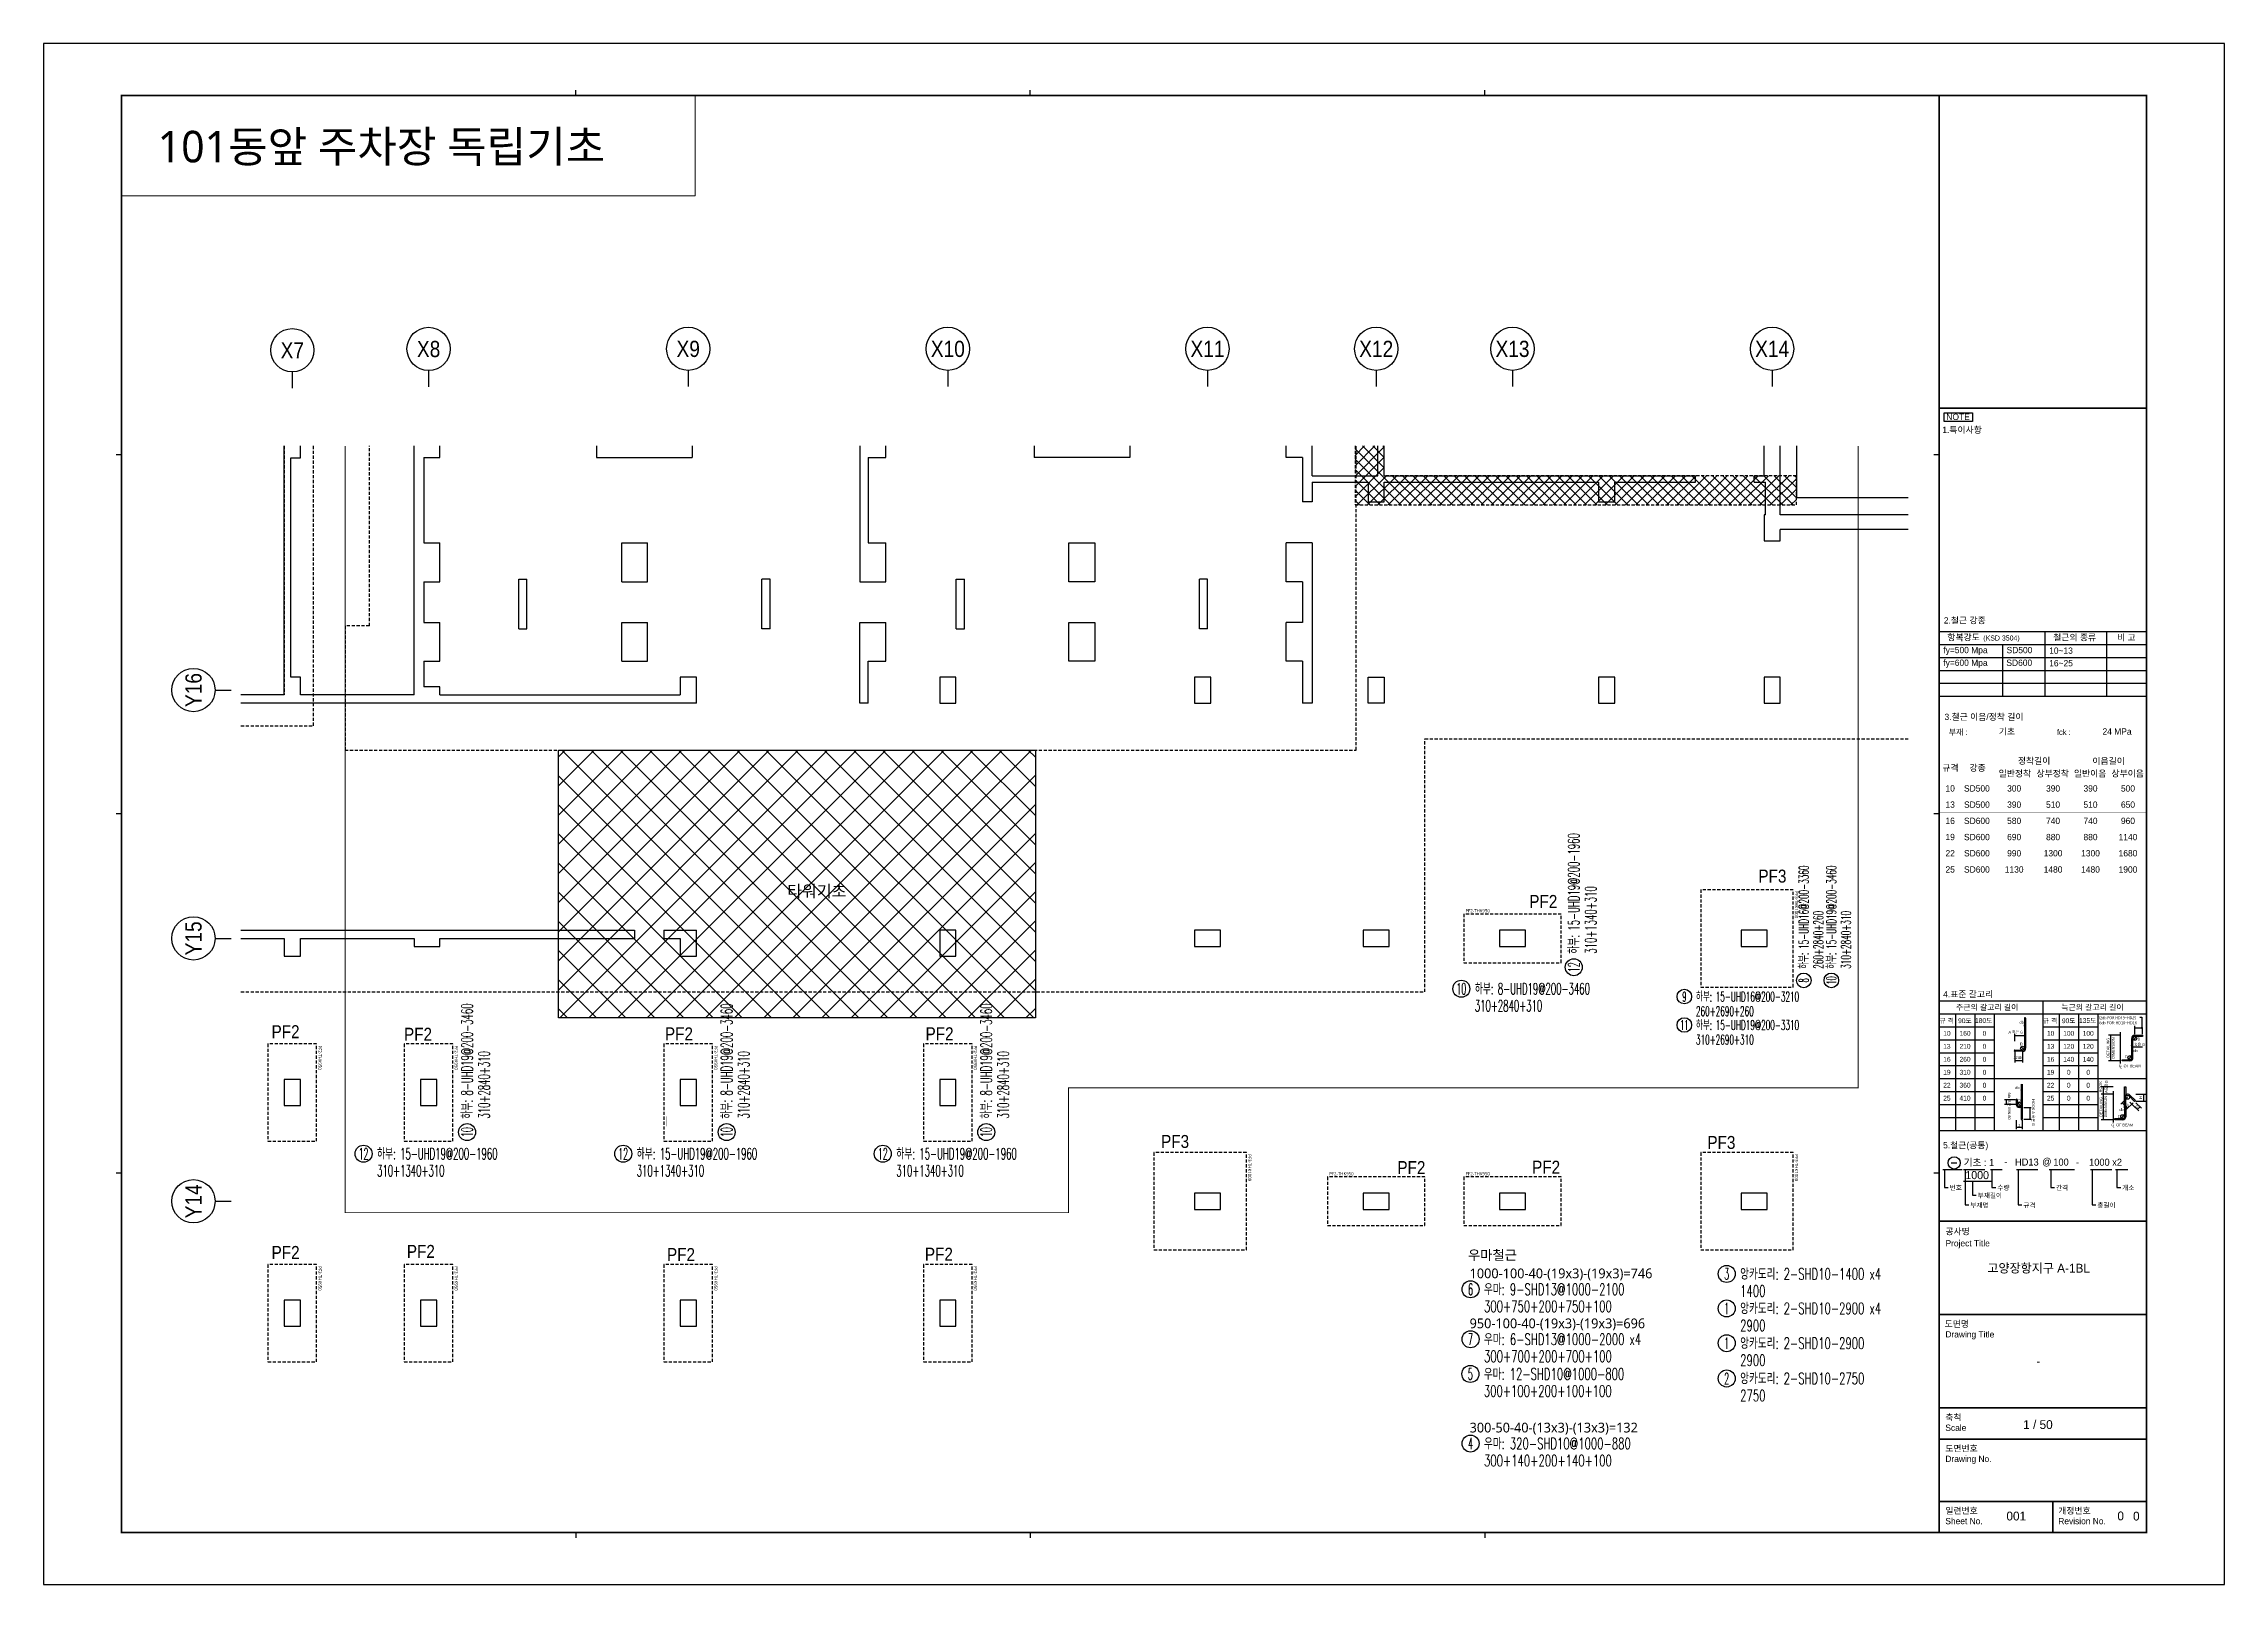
# Model space of a CAD drawing. Header units: millimetres. Extents: x 321717 to 696608, y -514806 to -16026.
# Drawn here: x 404264 to 471464, y -280172 to -232709 of the extents above; entities that cross this region are included whole.
import ezdxf
from ezdxf.enums import TextEntityAlignment as Align

# ---------------------------------------------------------------- set-up
doc = ezdxf.new("R2010")
doc.units = ezdxf.units.MM
doc.header["$LTSCALE"] = 65
doc.linetypes.add('XS-기초$0$HID', pattern=[2.3, 1.5, -0.8])
doc.layers.get('Defpoints').update_dxf_attribs({"color": 145})
for name, color, linetype in [('BUB', 7, 'Continuous'), ('NAME-F', 6, 'Continuous'), ('XREBAR', 1, 'Continuous'), ('XS-기초$0$MAT', 3, 'XS-기초$0$HID'), ('XS-기초$0$PILE-P', 4, 'XS-기초$0$HID'), ('XS-기초$0$WALL', 11, 'Continuous'), ('XS-기초$0$기초꺽임', 4, 'XS-기초$0$HID'), ('XS-기초$0$기초꺽임-HAT', 5, 'Continuous'), ('XS-기초$0$기초연단', 3, 'Continuous'), ('XS-기초$0$하부보강', 7, 'XS-기초$0$HID'), ('XTAG', 7, 'Continuous'), ('기초꺽임', 7, 'Continuous')]:
    doc.layers.add(name, color=color, linetype=linetype)
doc.layers.add('TEXT', color=3, linetype='Continuous', lineweight=9)
doc.layers.add('XTITLE', color=22, linetype='Continuous', lineweight=0)
doc.layers.add('XS-기초$0$DEFPOINT', color=144, linetype='Continuous', plot=False)
doc.styles.add('ARIAL', font='malgun_0.ttf')
doc.styles.add('HYULL', font='Dotum.ttf')
doc.styles.add('XRebar', font='Romans.shx', dxfattribs={"bigfont": 'whgtxt.shx'})
doc.styles.add('XRebarSheet', font='HMKMRHD.TTF')
doc.styles.add('XS-기초$0$맑은고딕', font='malgun_0.ttf')
doc.styles.add('돋움', font='malgun_0.ttf')
doc.styles.add('돋음', font='Dotum.ttf')
doc.dimstyles.new('NDIM', dxfattribs={"dimtxt": 3, "dimasz": 1.5, "dimexe": 2, "dimexo": 2, "dimgap": 1, "dimtad": 1, "dimdec": 0, "dimdsep": 46, "dimlunit": 6, "dimtxsty": 'ARIAL', "dimblk": 'DOT', "dimcen": 1, "dimclrd": 256, "dimclre": 7, "dimclrt": 3, "dimadec": 0, "dimazin": 0, "dimtfac": 1, "dimtdec": 0, "dimtix": 1, "dimtmove": 2, "dimatfit": 3, "dimldrblk": 'DOT', "dimfxl": 8, "dimtvp": 1, "dimtolj": 1, "dimlwd": -1, "dimlwe": -1, "dimarcsym": 0})

msp = doc.modelspace()

# ---------------------------------------------------------------- texts
at = {"color": 3, "style": 'XRebarSheet'}
for s, height, p in [('fy=500 Mpa', 194.17, (462803.1, -251486.7)), ('SD500', 194.17, (464752.2, -251486.9)), ('10~13', 194.17, (466065.2, -251505.3)), ('fy=600 Mpa', 194.17, (462802.3, -251877.3)), ('SD600', 194.17, (464745.9, -251877.3)), ('16~25', 194.17, (466066, -251891)), ('기초', 194.17, (464512.5, -253995.4)), ('24 MPa', 194.17, (467708.7, -253995.4)), ('001', 271.84, (464746.7, -278203.5))]:
    msp.add_text(s, height=height, dxfattribs=at).set_placement(p)
for s, height, p in [('정착길이', 194.17, (465600.4, -254801.9)), ('이음길이', 194.17, (467895.6, -254809.1)), ('일반정착', 194.17, (465006.9, -255192.6)), ('상부정착', 194.17, (466172.3, -255192.6)), ('일반이음', 194.17, (467327.4, -255192.6)), ('상부이음', 194.17, (468482.8, -255192.6)), ('10', 194.17, (463014.7, -255650.9)), ('SD500', 194.17, (463837.7, -255652.2)), ('300', 194.17, (464985.8, -255652.2)), ('390', 194.17, (466184.4, -255652.2)), ('390', 194.17, (467338.7, -255652.2)), ('500', 194.17, (468493.1, -255652.2)), ('13', 194.17, (463014.7, -256150.4)), ('16', 194.17, (463014.7, -256649.8)), ('SD500', 194.17, (463837.7, -256151.6)), ('SD600', 194.17, (463837.7, -256651)), ('390', 194.17, (464985.8, -256151.6)), ('580', 194.17, (464985.8, -256651)), ('510', 194.17, (466184.4, -256151.6)), ('740', 194.17, (466184.4, -256651)), ('510', 194.17, (467338.7, -256151.6)), ('740', 194.17, (467338.7, -256651)), ('960', 194.17, (468493.1, -256651)), ('650', 194.17, (468493.1, -256151.6)), ('19', 194.17, (463014.7, -257149.2)), ('SD600', 194.17, (463837.7, -257150.4)), ('690', 194.17, (464985.8, -257150.4)), ('880', 194.17, (466184.4, -257150.4)), ('880', 194.17, (467338.7, -257150.4)), ('1140', 194.17, (468493.1, -257150.4)), ('22', 194.17, (463014.7, -257648.6)), ('25', 194.17, (463014.7, -258148)), ('SD600', 194.17, (463837.7, -257649.8)), ('990', 194.17, (464985.8, -257649.8)), ('1300', 194.17, (466184.4, -257649.8)), ('1300', 194.17, (467338.7, -257649.8)), ('1680', 194.17, (468493.1, -257649.8)), ('SD600', 194.17, (463837.7, -258149.2)), ('1130', 194.17, (464985.8, -258149.2)), ('1480', 194.17, (466184.4, -258149.2)), ('1480', 194.17, (467338.7, -258149.2)), ('1900', 194.17, (468493.1, -258149.2)), ('10', 147.88, (462913, -263197.7)), ('160', 147.88, (463471.7, -263196.8)), ('0', 147.9, (464071, -263196.8)), ('10', 147.88, (466109.2, -263197.7)), ('100', 147.88, (466667.9, -263196.8)), ('100', 147.88, (467267.2, -263196.8)), ('13', 147.88, (462913, -263597.3)), ('16', 147.88, (462913, -263996.8)), ('210', 147.88, (463471.7, -263596.3)), ('260', 147.88, (463471.7, -263995.8)), ('0', 147.9, (464071, -263596.3)), ('0', 147.9, (464071, -263995.8)), ('13', 147.88, (466109.2, -263597.3)), ('16', 147.88, (466109.2, -263996.8)), ('120', 147.88, (466667.9, -263596.3)), ('140', 147.88, (466667.9, -263995.8)), ('120', 147.88, (467267.2, -263596.3)), ('140', 147.88, (467267.2, -263995.8)), ('22', 147.88, (462913, -264795.8)), ('19', 147.88, (462913, -264396.3)), ('310', 147.88, (463471.7, -264395.4)), ('360', 147.88, (463471.7, -264794.9)), ('0', 147.9, (464071, -264395.4)), ('0', 147.9, (464071, -264794.9)), ('22', 147.88, (466109.2, -264795.8)), ('19', 147.88, (466109.2, -264396.3)), ('0', 147.9, (466667.9, -264395.4)), ('0', 147.9, (466667.9, -264794.9)), ('0', 147.9, (467267.2, -264395.4)), ('0', 147.9, (467267.2, -264794.9)), ('25', 147.88, (462913, -265195.4)), ('410', 147.88, (463471.7, -265194.4)), ('0', 147.9, (464071, -265194.4)), ('25', 147.88, (466109.2, -265195.4)), ('0', 147.9, (466667.9, -265194.4)), ('0', 147.9, (467267.2, -265194.4))]:
    msp.add_text(s, height=height, dxfattribs=at).set_placement(p, align=Align.MIDDLE_CENTER)
for s, p in [('고양장항지구 A-1BL', (465742.1, -270424.1)), ('-', (465731.5, -273300.8)), ('1 / 50', (465718.2, -275244.6)), ('0', (468267.7, -278062.7)), ('0', (468750.3, -278070))]:
    msp.add_text(s, height=272, dxfattribs=at).set_placement(p, align=Align.MIDDLE)
at = {"layer": 'NAME-F', "color": 2, "style": '돋음', "width": 0.9}
for s, p in [('PF3', (457535.5, -258353.1)), ('PF2', (450475.7, -259134.2)), ('PF2', (411719.1, -263146.5)), ('PF2', (415800.2, -263225.8)), ('PF2', (423841.3, -263212.7)), ('PF2', (431871.8, -263210.6)), ('PF3', (439130.2, -266528.2)), ('PF3', (455963.9, -266558.7)), ('PF2', (446411.5, -267332.8)), ('PF2', (450563.1, -267320.7)), ('PF2', (411720.1, -269947.1)), ('PF2', (415888.2, -269915.2)), ('PF2', (423904.2, -270010.8)), ('PF2', (431852.2, -270000.8))]:
    msp.add_text(s, height=400, dxfattribs=at).set_placement(p, align=Align.MIDDLE_CENTER)
at = {"layer": 'XTITLE', "color": 2, "style": '돋움'}
for s, height, p in [('101동앞 주차장 독립기초', 970.844, (407778.7, -235880.4)), ('우마철근', 300, (448156.2, -270026.8)), ('1000-100-40-(19x3)-(19x3)=746', 300, (448205.1, -270591.7)), ('950-100-40-(19x3)-(19x3)=696', 300, (448205.1, -272131.4)), ('300-50-40-(13x3)-(13x3)=132', 300, (448205.1, -275342))]:
    msp.add_text(s, height=height, dxfattribs=at).set_placement(p, align=Align.MIDDLE_LEFT)

# ---------------------------------------------------------------- blocks, each defined once
blk = doc.blocks.new('_Dot')
at = {"color": 0, "linetype": 'ByBlock', "lineweight": -2}
blk.add_line((-0.5, 0), (-1, 0), dxfattribs=at)
at = {"color": 0, "linetype": 'ByBlock', "const_width": 0.5}
blk.add_lwpolyline([(-0.25, 0, 1), (0.25, 0, 1)], format="xyb", close=True, dxfattribs=at)
blk = doc.blocks.new('*D118')
at = {"color": 7, "transparency": 16777216}
for p, q in [((80432, 20451), (80432, 20463)), ((80477, 20451), (80477, 20463))]:
    blk.add_line(p, q, dxfattribs=at)
at = {"transparency": 16777216}
blk.add_line((80433, 20461), (80475, 20461), dxfattribs=at)
at = {"layer": 'Defpoints', "color": 0, "transparency": 16777216}
for p in [(80432, 20449), (80477, 20461), (80477, 20449)]:
    blk.add_point(p, dxfattribs=at)
at = {"transparency": 16777216, "xscale": 1.5, "yscale": 1.5, "zscale": 1.5, "rotation": 180}
blk.add_blockref('_Dot', (80432, 20461), dxfattribs=at)
at = {"transparency": 16777216, "xscale": 1.5, "yscale": 1.5, "zscale": 1.5}
blk.add_blockref('_Dot', (80477, 20461), dxfattribs=at)
blk = doc.blocks.new('*D119')
at = {"color": 7, "transparency": 16777216}
for p, q in [((76172, 19024), (76172, 19045)), ((76217, 19024), (76217, 19045))]:
    blk.add_line(p, q, dxfattribs=at)
at = {"transparency": 16777216}
blk.add_line((76215, 19043), (76174, 19043), dxfattribs=at)
at = {"layer": 'Defpoints', "color": 0, "transparency": 16777216}
for p in [(76172, 19043), (76172, 19022), (76217, 19022)]:
    blk.add_point(p, dxfattribs=at)
at = {"transparency": 16777216, "xscale": 1.5, "yscale": 1.5, "zscale": 1.5, "rotation": 180}
blk.add_blockref('_Dot', (76172, 19043), dxfattribs=at)
at = {"transparency": 16777216, "xscale": 1.5, "yscale": 1.5, "zscale": 1.5}
blk.add_blockref('_Dot', (76217, 19043), dxfattribs=at)
blk = doc.blocks.new('*D120')
at = {"transparency": 16777216}
blk.add_line((80158, 18181), (80199, 18181), dxfattribs=at)
at = {"layer": 'Defpoints', "color": 0, "transparency": 16777216}
for p in [(80156, 18181), (80201, 18181), (80201, 18181)]:
    blk.add_point(p, dxfattribs=at)
at = {"transparency": 16777216, "xscale": 1.5, "yscale": 1.5, "zscale": 1.5, "rotation": 180}
blk.add_blockref('_Dot', (80156, 18181), dxfattribs=at)
at = {"transparency": 16777216, "xscale": 1.5, "yscale": 1.5, "zscale": 1.5}
blk.add_blockref('_Dot', (80201, 18181), dxfattribs=at)
blk = doc.blocks.new('XS-기초$0$PF2')
at = {"layer": 'XS-기초$0$MAT', "linetype": 'XS-기초$0$HID'}
blk.add_lwpolyline([(-1500, -750), (1500, -750), (1500, 750), (-1500, 750)], close=True, dxfattribs=at)
at = {"layer": 'XS-기초$0$DEFPOINT', "color": 1, "style": 'XS-기초$0$맑은고딕'}
blk.add_text('PF2-THK950', height=100, dxfattribs=at).set_placement((-1450, 850), align=Align.MIDDLE_LEFT)
blk = doc.blocks.new('XS-기초$0$PF3')
at = {"layer": 'XS-기초$0$MAT', "linetype": 'XS-기초$0$HID'}
blk.add_lwpolyline([(-1500, -1650), (1500, -1650), (1500, 1200), (-1500, 1200)], close=True, dxfattribs=at)
at = {"layer": 'XS-기초$0$DEFPOINT', "color": 1, "style": 'XS-기초$0$맑은고딕'}
blk.add_text('PF3-THK1000', height=100, dxfattribs=at).set_placement((-1450, 1300), align=Align.MIDDLE_LEFT)
blk = doc.blocks.new('BUB')
at = {"layer": 'BUB'}
blk.add_line((0, 1500), (0, 0), dxfattribs=at)
blk.add_circle((0, 3500), 2000, dxfattribs=at)
blk = doc.blocks.new('asdraa')
at = {"layer": 'XS-기초$0$기초꺽임-HAT'}
h = blk.add_hatch(dxfattribs=at)
h.set_pattern_fill('ANSI37', color=8, scale=1800, style=0)
h.set_pattern_definition([(45, (-182074, -166700), (-159.09903, 159.09903), []), (135, (-182074, -166700), (-159.09903, -159.09903), [])])
h.paths.add_polyline_path([(9736, 23621), (8836, 23621), (8836, 21800), (22436, 21800), (22436, 22700), (9736, 22700)])
at = {"layer": 'XS-기초$0$하부보강'}
h = blk.add_hatch(dxfattribs=at)
h.set_pattern_fill('ANSI37', color=8, scale=200)
h.set_pattern_definition([(45, (-443615.26, 352544.86), (-449.0128, 449.0128), []), (135, (-443615.26, 352544.86), (-449.0128, -449.0128), [])])
h.paths.add_polyline_path([(-1014, 6000), (-15714, 6000), (-15714, 14250), (-1014, 14250)])
at = {"layer": 'NAME-F'}
blk.add_lwpolyline([(-1014, 6000), (-15714, 6000), (-15714, 14250), (-1014, 14250)], close=True, dxfattribs=at)
at = {"layer": 'XS-기초$0$WALL', "color": 5}
for p, q in [((-24164, 15950), (-24164, 23621)), ((-23664, 23250), (-23664, 23621)), ((-20164, 15950), (-20164, 23621)), ((-19364, 23265), (-19364, 23621)), ((-14539, 23621), (-14539, 23265)), ((-11589, 23621), (-11589, 23265)), ((-6424, 23621), (-6424, 19430)), ((-5624, 23265), (-5624, 23621)), ((-1059, 23621), (-1059, 23265)), ((1891, 23621), (1891, 23265)), ((6716, 23265), (6716, 23621)), ((7516, 22700), (7516, 23621)), ((9536, 22700), (9536, 23621)), ((9736, 22700), (9736, 23621)), ((21436, 22700), (21436, 23621)), ((21936, 21500), (21936, 23621)), ((-23964, 16500), (-23964, 23250)), ((-23964, 23250), (-23664, 23250)), ((-19864, 23265), (-19364, 23265)), ((-19864, 23265), (-19864, 20630)), ((-14539, 23265), (-11589, 23265)), ((-6174, 23265), (-5624, 23265)), ((-6174, 23265), (-6174, 20630)), ((1891, 23265), (-1059, 23265)), ((7216, 23265), (6716, 23265)), ((7216, 23265), (7216, 21900)), ((7516, 22700), (9536, 22700)), ((7516, 22500), (7516, 21900)), ((7516, 22500), (9236, 22500)), ((9236, 22500), (9236, 21900)), ((9736, 22700), (19326, 22700)), ((9736, 22500), (16336, 22500)), ((9736, 21900), (9736, 22500)), ((16336, 22500), (16336, 21900)), ((16836, 22500), (19326, 22500)), ((16836, 21900), (16836, 22500)), ((19326, 22500), (19326, 22700)), ((21136, 22700), (21436, 22700)), ((21136, 22500), (21136, 22700)), ((21136, 22500), (21486, 22500)), ((21486, 21500), (21486, 22500)), ((7516, 21900), (7216, 21900)), ((9236, 21900), (9736, 21900)), ((16336, 21900), (16836, 21900)), ((21486, 21500), (21436, 21500)), ((21436, 21500), (21436, 20700)), ((25881, 21500), (21936, 21500)), ((21936, 20700), (21936, 21050)), ((25881, 21050), (21936, 21050)), ((-19864, 20630), (-19364, 20630)), ((-19364, 19430), (-19364, 20630)), ((-13764, 20630), (-12964, 20630)), ((-13764, 19430), (-13764, 20630)), ((-12964, 19430), (-12964, 20630)), ((-6174, 20630), (-5624, 20630)), ((-5624, 19430), (-5624, 20630)), ((16, 19430), (16, 20630)), ((16, 20630), (816, 20630)), ((816, 20630), (816, 19430)), ((7516, 20630), (6716, 20630)), ((6716, 19430), (6716, 20630)), ((7516, 20630), (7516, 15700)), ((21436, 20700), (21936, 20700)), ((-16934, 17985), (-16934, 19520)), ((-16934, 19520), (-16684, 19520)), ((-16684, 17985), (-16684, 19520)), ((-9444, 17985), (-9444, 19520)), ((-9194, 19520), (-9444, 19520)), ((-9194, 17985), (-9194, 19520)), ((-3454, 17985), (-3454, 19520)), ((-3454, 19520), (-3204, 19520)), ((-3204, 17985), (-3204, 19520)), ((4036, 17985), (4036, 19520)), ((4286, 19520), (4036, 19520)), ((4286, 17985), (4286, 19520)), ((-19864, 19430), (-19364, 19430)), ((-19864, 19430), (-19864, 18185)), ((-13764, 19430), (-12964, 19430)), ((-6424, 19430), (-5624, 19430)), ((816, 19430), (16, 19430)), ((7216, 19430), (6716, 19430)), ((7216, 19430), (7216, 18185)), ((-19864, 18185), (-19364, 18185)), ((-19364, 16985), (-19364, 18185)), ((-13764, 18185), (-12964, 18185)), ((-13764, 16985), (-13764, 18185)), ((-12964, 16985), (-12964, 18185)), ((-6424, 18185), (-5624, 18185)), ((-6424, 15700), (-6424, 18185)), ((-5624, 16985), (-5624, 18185)), ((16, 16985), (16, 18185)), ((16, 18185), (816, 18185)), ((816, 18185), (816, 16985)), ((6716, 16985), (6716, 18185)), ((7216, 18185), (6716, 18185)), ((-16934, 17985), (-16684, 17985)), ((-9194, 17985), (-9444, 17985)), ((-3454, 17985), (-3204, 17985)), ((4286, 17985), (4036, 17985)), ((-19864, 16985), (-19364, 16985)), ((-19864, 16985), (-19864, 16200)), ((-13764, 16985), (-12964, 16985)), ((-6174, 16985), (-5624, 16985)), ((-6174, 15700), (-6174, 16985)), ((816, 16985), (16, 16985)), ((7216, 16985), (6716, 16985)), ((7216, 16985), (7216, 15700)), ((-23664, 16500), (-23964, 16500)), ((-23664, 15950), (-23664, 16500)), ((-19364, 16200), (-19864, 16200)), ((-19364, 15950), (-19364, 16200)), ((-11464, 16500), (-11964, 16500)), ((-11964, 16500), (-11964, 15950)), ((-11464, 15700), (-11464, 16500)), ((-3464, 16500), (-3964, 16500)), ((-3964, 16500), (-3964, 15700)), ((-3464, 15700), (-3464, 16500)), ((4386, 16500), (3886, 16500)), ((3886, 16500), (3886, 15700)), ((4386, 15700), (4386, 16500)), ((16836, 16500), (16336, 16500)), ((16336, 16500), (16336, 15700)), ((16836, 15700), (16836, 16500)), ((21936, 16500), (21436, 16500)), ((21436, 16500), (21436, 15700)), ((21936, 15700), (21936, 16500)), ((-24164, 15950), (-25496, 15950)), ((-11464, 15700), (-25496, 15700)), ((-20164, 15950), (-23664, 15950)), ((-19364, 15950), (-11964, 15950)), ((-6174, 15700), (-6424, 15700)), ((-3964, 15700), (-3464, 15700)), ((3886, 15700), (4386, 15700)), ((7516, 15700), (7216, 15700)), ((16336, 15700), (16836, 15700)), ((21436, 15700), (21936, 15700)), ((-25496, 8700), (-13374, 8700)), ((-25496, 8450), (-24164, 8450)), ((-24164, 8450), (-24164, 7900)), ((-23664, 8450), (-20164, 8450)), ((-23664, 7900), (-23664, 8450)), ((-20164, 8450), (-20164, 8200)), ((-20164, 8200), (-19364, 8200)), ((-19364, 8450), (-13374, 8450)), ((-19364, 8200), (-19364, 8450)), ((-13374, 8700), (-13374, 8450)), ((-12464, 8700), (-11464, 8700)), ((-12464, 8700), (-12464, 8450)), ((-12464, 8450), (-11964, 8450)), ((-11964, 8450), (-11964, 7900)), ((-11464, 7900), (-11464, 8700)), ((-3464, 8700), (-3964, 8700)), ((-3964, 8700), (-3964, 7900)), ((-3464, 7900), (-3464, 8700)), ((3886, 8700), (3886, 8200)), ((4686, 8700), (3886, 8700)), ((3886, 8200), (4686, 8200)), ((4686, 8200), (4686, 8700)), ((9086, 8700), (9086, 8200)), ((9886, 8700), (9086, 8700)), ((9086, 8200), (9886, 8200)), ((9886, 8200), (9886, 8700)), ((13286, 8700), (13286, 8200)), ((14086, 8700), (13286, 8700)), ((13286, 8200), (14086, 8200)), ((14086, 8200), (14086, 8700)), ((20736, 8700), (20736, 8200)), ((21536, 8700), (20736, 8700)), ((20736, 8200), (21536, 8200)), ((21536, 8200), (21536, 8700)), ((-24164, 7900), (-23664, 7900)), ((-11964, 7900), (-11464, 7900)), ((-3964, 7900), (-3464, 7900)), ((-23664, 4100), (-24164, 4100)), ((-24164, 4100), (-24164, 3300)), ((-23664, 3300), (-23664, 4100)), ((-19464, 4100), (-19964, 4100)), ((-19964, 4100), (-19964, 3300)), ((-19464, 3300), (-19464, 4100)), ((-11464, 4100), (-11964, 4100)), ((-11964, 4100), (-11964, 3300)), ((-11464, 3300), (-11464, 4100)), ((-3464, 4100), (-3964, 4100)), ((-3964, 4100), (-3964, 3300)), ((-3464, 3300), (-3464, 4100)), ((-24164, 3300), (-23664, 3300)), ((-19964, 3300), (-19464, 3300)), ((-11964, 3300), (-11464, 3300)), ((-3964, 3300), (-3464, 3300)), ((3886, 600), (3886, 100)), ((4686, 600), (3886, 600)), ((3886, 100), (4686, 100)), ((4686, 100), (4686, 600)), ((9086, 600), (9086, 100)), ((9886, 600), (9086, 600)), ((9086, 100), (9886, 100)), ((9886, 100), (9886, 600)), ((13286, 600), (13286, 100)), ((14086, 600), (13286, 600)), ((13286, 100), (14086, 100)), ((14086, 100), (14086, 600)), ((20736, 600), (20736, 100)), ((21536, 600), (20736, 600)), ((20736, 100), (21536, 100)), ((21536, 100), (21536, 600)), ((-23664, -2700), (-24164, -2700)), ((-24164, -2700), (-24164, -3500)), ((-23664, -3500), (-23664, -2700)), ((-19464, -2700), (-19964, -2700)), ((-19964, -2700), (-19964, -3500)), ((-19464, -3500), (-19464, -2700)), ((-11464, -2700), (-11964, -2700)), ((-11964, -2700), (-11964, -3500)), ((-11464, -3500), (-11464, -2700)), ((-3464, -2700), (-3964, -2700)), ((-3964, -2700), (-3964, -3500)), ((-3464, -3500), (-3464, -2700)), ((-24164, -3500), (-23664, -3500)), ((-19964, -3500), (-19464, -3500)), ((-11964, -3500), (-11464, -3500)), ((-3964, -3500), (-3464, -3500))]:
    blk.add_line(p, q, dxfattribs=at)
blk.add_lwpolyline([(9236, 16500), (9736, 16500), (9736, 15700), (9236, 15700)], close=True, dxfattribs=at)
at = {"layer": 'XS-기초$0$기초꺽임'}
for points in [[(-25496, 15000), (-23264, 15000), (-23264, 23621)], [(-24164, 23621), (-24164, 15950), (-25496, 15950)], [(8836, 23621), (8836, 21800), (22436, 21800), (22436, 22700), (9736, 22700), (9736, 23621)]]:
    blk.add_lwpolyline(points, dxfattribs=at)
at = {"layer": 'XS-기초$0$기초연단', "linetype": 'XS-기초$0$HID'}
for p, q in [((-21539, 18075), (-21539, 23621)), ((8866, 14250), (8866, 23621)), ((-22289, 18075), (-22289, 14250)), ((-21539, 18075), (-22289, 18075)), ((-22289, 14250), (8866, 14250)), ((10986, 14600), (25881, 14600)), ((10986, 6800), (10986, 14600)), ((-25496, 6800), (10986, 6800))]:
    blk.add_line(p, q, dxfattribs=at)
at = {"layer": 'XS-기초$0$기초연단'}
for p in [(22436, 23621), (25881, 22025)]:
    blk.add_line(p, (22436, 22025), dxfattribs=at)
at = {"layer": '기초꺽임', "color": 1, "const_width": 30}
blk.add_lwpolyline([(-22289, 23621), (-22289, 0), (0, 0), (0, 3850), (24336, 3850), (24336, 23621)], dxfattribs=at)
at = {"layer": 'BUB', "xscale": 0.3333333333333333, "yscale": 0.3333333333333333, "zscale": 0.3333333333333333}
for p in [(-23914, 25400), (-19714, 25440), (-11714, 25446), (-3714, 25446), (4286, 25446), (9486, 25446), (13686, 25446), (21686, 25446)]:
    blk.add_blockref('BUB', p, dxfattribs=at)
at = {"layer": 'BUB', "xscale": 0.3333333333333333, "yscale": 0.3333333333333333, "zscale": 0.3333333333333333, "rotation": 90}
for p in [(-25795, 16100), (-25795, 8450), (-25795, 350)]:
    blk.add_blockref('BUB', p, dxfattribs=at)
at = {"layer": 'XS-기초$0$PILE-P', "rotation": 270}
for name, p in [('XS-기초$0$PF3', (21136, 8450)), ('XS-기초$0$PF2', (-23914, 3700)), ('XS-기초$0$PF2', (-19714, 3700)), ('XS-기초$0$PF2', (-11714, 3700)), ('XS-기초$0$PF2', (-3714, 3700)), ('XS-기초$0$PF3', (4286, 350)), ('XS-기초$0$PF3', (21136, 350)), ('XS-기초$0$PF2', (-23914, -3100)), ('XS-기초$0$PF2', (-19714, -3100)), ('XS-기초$0$PF2', (-11714, -3100)), ('XS-기초$0$PF2', (-3714, -3100))]:
    blk.add_blockref(name, p, dxfattribs=at)
at = {"layer": 'XS-기초$0$PILE-P'}
for p in [(13686, 8450), (9486, 350), (13686, 350)]:
    blk.add_blockref('XS-기초$0$PF2', p, dxfattribs=at)
at = {"layer": 'TEXT', "style": '돋음', "width": 0.9}
for s, p in [('X7', (-23914, 26565)), ('X8', (-19714, 26605)), ('X9', (-11714, 26610)), ('X10', (-3714, 26610)), ('X11', (4286, 26610)), ('X12', (9486, 26610)), ('X13', (13686, 26610)), ('X14', (21686, 26610))]:
    blk.add_text(s, height=500, dxfattribs=at).set_placement(p, align=Align.MIDDLE_CENTER)
for s, p in [('Y16', (-26959, 16100)), ('Y15', (-26959, 8450)), ('Y14', (-26959, 350))]:
    blk.add_text(s, height=500, rotation=90, dxfattribs=at).set_placement(p, align=Align.MIDDLE_CENTER)
at = {"layer": 'XTITLE', "color": 2, "style": '돋움'}
blk.add_text('타워기초', height=364.1, dxfattribs=at).set_placement((-8665, 9906, 2), align=Align.MIDDLE_LEFT)
blk = doc.blocks.new('*U95', base_point=(417312, -266502))
at = {"layer": 'XTAG', "color": 0, "linetype": 'Continuous', "ltscale": 6.95293e-310}
blk.add_circle((417312, -266240), 262, dxfattribs=at)
at = {"layer": 'XTAG', "color": 0, "linetype": 'Continuous', "ltscale": 6.95293e-310, "style": 'XRebar', "width": 0.55}
for s, p in [('하부: 8-UHD19@200-3460', (417312, -265824)), ('310+2840+310', (417837, -265824))]:
    blk.add_text(s, height=350, rotation=90, dxfattribs=at).set_placement(p, align=Align.MIDDLE_LEFT)
at = {"layer": 'XTAG', "color": 0, "linetype": 'Continuous', "ltscale": 6.95293e-310, "style": 'XRebar', "width": 0.5}
blk.add_text('10', height=350, rotation=90, dxfattribs=at).set_placement((417312, -266240), align=Align.MIDDLE_CENTER)
blk = doc.blocks.new('*U96', base_point=(425312, -266502))
at = {"layer": 'XTAG', "color": 0, "linetype": 'Continuous', "ltscale": 6.95293e-310}
blk.add_circle((425312, -266240), 262, dxfattribs=at)
at = {"layer": 'XTAG', "color": 0, "linetype": 'Continuous', "ltscale": 6.95293e-310, "style": 'XRebar', "width": 0.55}
for s, p in [('하부: 8-UHD19@200-3460', (425312, -265824)), ('310+2840+310', (425837, -265824))]:
    blk.add_text(s, height=350, rotation=90, dxfattribs=at).set_placement(p, align=Align.MIDDLE_LEFT)
at = {"layer": 'XTAG', "color": 0, "linetype": 'Continuous', "ltscale": 6.95293e-310, "style": 'XRebar', "width": 0.5}
blk.add_text('10', height=350, rotation=90, dxfattribs=at).set_placement((425312, -266240), align=Align.MIDDLE_CENTER)
blk = doc.blocks.new('*U97', base_point=(433312, -266502))
at = {"layer": 'XTAG', "color": 0, "linetype": 'Continuous', "ltscale": 6.95293e-310}
blk.add_circle((433312, -266240), 262, dxfattribs=at)
at = {"layer": 'XTAG', "color": 0, "linetype": 'Continuous', "ltscale": 6.95293e-310, "style": 'XRebar', "width": 0.55}
for s, p in [('하부: 8-UHD19@200-3460', (433312, -265824)), ('310+2840+310', (433837, -265824))]:
    blk.add_text(s, height=350, rotation=90, dxfattribs=at).set_placement(p, align=Align.MIDDLE_LEFT)
at = {"layer": 'XTAG', "color": 0, "linetype": 'Continuous', "ltscale": 6.95293e-310, "style": 'XRebar', "width": 0.5}
blk.add_text('10', height=350, rotation=90, dxfattribs=at).set_placement((433312, -266240), align=Align.MIDDLE_CENTER)
blk = doc.blocks.new('*U98', base_point=(447687, -261823))
at = {"layer": 'XTAG', "color": 0, "linetype": 'Continuous', "ltscale": 6.95293e-310}
blk.add_circle((447950, -261823), 262, dxfattribs=at)
at = {"layer": 'XTAG', "color": 0, "linetype": 'Continuous', "ltscale": 6.95293e-310, "style": 'XRebar', "width": 0.5}
blk.add_text('10', height=350, dxfattribs=at).set_placement((447950, -261823), align=Align.MIDDLE_CENTER)
at = {"layer": 'XTAG', "color": 0, "linetype": 'Continuous', "ltscale": 6.95293e-310, "style": 'XRebar', "width": 0.55}
for s, p in [('하부: 8-UHD19@200-3460', (448365, -261823)), ('310+2840+310', (448365, -262348))]:
    blk.add_text(s, height=350, dxfattribs=at).set_placement(p, align=Align.MIDDLE_LEFT)
blk = doc.blocks.new('*U99', base_point=(459352, -261791))
at = {"layer": 'XTAG', "color": 0, "linetype": 'Continuous', "ltscale": 1.06101e-314}
blk.add_circle((459352, -261566), 225, dxfattribs=at)
at = {"layer": 'XTAG', "color": 0, "linetype": 'Continuous', "ltscale": 1.06101e-314, "style": 'XRebar', "width": 0.55}
for s, p in [('하부: 15-UHD19@200-3460', (459352, -261209)), ('310+2840+310', (459802, -261209))]:
    blk.add_text(s, height=300, rotation=90, dxfattribs=at).set_placement(p, align=Align.MIDDLE_LEFT)
at = {"layer": 'XTAG', "color": 0, "linetype": 'Continuous', "ltscale": 1.06101e-314, "style": 'XRebar', "width": 0.5}
blk.add_text('10', height=300, rotation=90, dxfattribs=at).set_placement((459352, -261566), align=Align.MIDDLE_CENTER)
blk = doc.blocks.new('*U100', base_point=(413861, -266905))
at = {"layer": 'XTAG', "color": 0, "linetype": 'Continuous', "ltscale": 6.95293e-310}
blk.add_circle((414123, -266905), 262, dxfattribs=at)
at = {"layer": 'XTAG', "color": 0, "linetype": 'Continuous', "ltscale": 6.95293e-310, "style": 'XRebar', "width": 0.5}
blk.add_text('12', height=350, dxfattribs=at).set_placement((414123, -266905), align=Align.MIDDLE_CENTER)
at = {"layer": 'XTAG', "color": 0, "linetype": 'Continuous', "ltscale": 6.95293e-310, "style": 'XRebar', "width": 0.55}
for s, p in [('하부: 15-UHD19@200-1960', (414539, -266905)), ('310+1340+310', (414539, -267430))]:
    blk.add_text(s, height=350, dxfattribs=at).set_placement(p, align=Align.MIDDLE_LEFT)
blk = doc.blocks.new('*U101', base_point=(421861, -266905))
at = {"layer": 'XTAG', "color": 0, "linetype": 'Continuous', "ltscale": 6.95293e-310}
blk.add_circle((422123, -266905), 262, dxfattribs=at)
at = {"layer": 'XTAG', "color": 0, "linetype": 'Continuous', "ltscale": 6.95293e-310, "style": 'XRebar', "width": 0.5}
blk.add_text('12', height=350, dxfattribs=at).set_placement((422123, -266905), align=Align.MIDDLE_CENTER)
at = {"layer": 'XTAG', "color": 0, "linetype": 'Continuous', "ltscale": 6.95293e-310, "style": 'XRebar', "width": 0.55}
for s, p in [('하부: 15-UHD19@200-1960', (422539, -266905)), ('310+1340+310', (422539, -267430))]:
    blk.add_text(s, height=350, dxfattribs=at).set_placement(p, align=Align.MIDDLE_LEFT)
blk = doc.blocks.new('*U102', base_point=(429861, -266905))
at = {"layer": 'XTAG', "color": 0, "linetype": 'Continuous', "ltscale": 6.95293e-310}
blk.add_circle((430123, -266905), 262, dxfattribs=at)
at = {"layer": 'XTAG', "color": 0, "linetype": 'Continuous', "ltscale": 6.95293e-310, "style": 'XRebar', "width": 0.5}
blk.add_text('12', height=350, dxfattribs=at).set_placement((430123, -266905), align=Align.MIDDLE_CENTER)
at = {"layer": 'XTAG', "color": 0, "linetype": 'Continuous', "ltscale": 6.95293e-310, "style": 'XRebar', "width": 0.55}
for s, p in [('하부: 15-UHD19@200-1960', (430539, -266905)), ('310+1340+310', (430539, -267430))]:
    blk.add_text(s, height=350, dxfattribs=at).set_placement(p, align=Align.MIDDLE_LEFT)
blk = doc.blocks.new('*U103', base_point=(451415, -261422))
at = {"layer": 'XTAG', "color": 0, "linetype": 'Continuous', "ltscale": 6.95293e-310}
blk.add_circle((451415, -261160), 262, dxfattribs=at)
at = {"layer": 'XTAG', "color": 0, "linetype": 'Continuous', "ltscale": 6.95293e-310, "style": 'XRebar', "width": 0.55}
for s, p in [('하부: 15-UHD19@200-1960', (451415, -260744)), ('310+1340+310', (451940, -260744))]:
    blk.add_text(s, height=350, rotation=90, dxfattribs=at).set_placement(p, align=Align.MIDDLE_LEFT)
at = {"layer": 'XTAG', "color": 0, "linetype": 'Continuous', "ltscale": 6.95293e-310, "style": 'XRebar', "width": 0.5}
blk.add_text('12', height=350, rotation=90, dxfattribs=at).set_placement((451415, -261160), align=Align.MIDDLE_CENTER)
blk = doc.blocks.new('*U104', base_point=(454598, -262940))
at = {"layer": 'XTAG', "color": 0, "linetype": 'Continuous', "ltscale": 1.06101e-314}
blk.add_circle((454823, -262940), 225, dxfattribs=at)
at = {"layer": 'XTAG', "color": 0, "linetype": 'Continuous', "ltscale": 1.06101e-314, "style": 'XRebar', "width": 0.5}
blk.add_text('11', height=300, dxfattribs=at).set_placement((454823, -262940), align=Align.MIDDLE_CENTER)
at = {"layer": 'XTAG', "color": 0, "linetype": 'Continuous', "ltscale": 1.06101e-314, "style": 'XRebar', "width": 0.55}
for s, p in [('하부: 15-UHD19@200-3310', (455179, -262940)), ('310+2690+310', (455179, -263390))]:
    blk.add_text(s, height=300, dxfattribs=at).set_placement(p, align=Align.MIDDLE_LEFT)
blk = doc.blocks.new('*U105', base_point=(454598, -262065))
at = {"layer": 'XTAG', "color": 0, "linetype": 'Continuous', "ltscale": 1.06101e-314}
blk.add_circle((454823, -262065), 225, dxfattribs=at)
at = {"layer": 'XTAG', "color": 0, "linetype": 'Continuous', "ltscale": 1.06101e-314, "style": 'XRebar', "width": 0.5}
blk.add_text('9', height=300, dxfattribs=at).set_placement((454823, -262065), align=Align.MIDDLE_CENTER)
at = {"layer": 'XTAG', "color": 0, "linetype": 'Continuous', "ltscale": 1.06101e-314, "style": 'XRebar', "width": 0.55}
for s, p in [('하부: 15-UHD16@200-3210', (455179, -262065)), ('260+2690+260', (455179, -262515))]:
    blk.add_text(s, height=300, dxfattribs=at).set_placement(p, align=Align.MIDDLE_LEFT)
blk = doc.blocks.new('*U106', base_point=(458502, -261791))
at = {"layer": 'XTAG', "color": 0, "linetype": 'Continuous', "ltscale": 1.06101e-314}
blk.add_circle((458502, -261566), 225, dxfattribs=at)
at = {"layer": 'XTAG', "color": 0, "linetype": 'Continuous', "ltscale": 1.06101e-314, "style": 'XRebar', "width": 0.55}
for s, p in [('하부: 15-UHD16@200-3360', (458502, -261209)), ('260+2840+260', (458952, -261209))]:
    blk.add_text(s, height=300, rotation=90, dxfattribs=at).set_placement(p, align=Align.MIDDLE_LEFT)
at = {"layer": 'XTAG', "color": 0, "linetype": 'Continuous', "ltscale": 1.06101e-314, "style": 'XRebar', "width": 0.5}
blk.add_text('8', height=300, rotation=90, dxfattribs=at).set_placement((458502, -261566), align=Align.MIDDLE_CENTER)
blk = doc.blocks.new('*U107', base_point=(447971, -271083))
at = {"layer": 'XTAG', "color": 0, "linetype": 'Continuous', "ltscale": 1.06101e-314}
blk.add_circle((448234, -271083), 262, dxfattribs=at)
at = {"layer": 'XTAG', "color": 0, "linetype": 'Continuous', "ltscale": 1.06101e-314, "style": 'XRebar', "width": 0.5}
blk.add_text('6', height=350, dxfattribs=at).set_placement((448234, -271083), align=Align.MIDDLE_CENTER)
at = {"layer": 'XTAG', "color": 0, "linetype": 'Continuous', "ltscale": 1.06101e-314, "style": 'XRebar', "width": 0.65}
for s, p in [('우마: 9-SHD13@1000-2100', (448649, -271083)), ('300+750+200+750+100', (448649, -271608))]:
    blk.add_text(s, height=350, dxfattribs=at).set_placement(p, align=Align.MIDDLE_LEFT)
blk = doc.blocks.new('*U108', base_point=(447971, -272623))
at = {"layer": 'XTAG', "color": 0, "linetype": 'Continuous', "ltscale": 1.06101e-314}
blk.add_circle((448234, -272623), 262, dxfattribs=at)
at = {"layer": 'XTAG', "color": 0, "linetype": 'Continuous', "ltscale": 1.06101e-314, "style": 'XRebar', "width": 0.5}
blk.add_text('7', height=350, dxfattribs=at).set_placement((448234, -272623), align=Align.MIDDLE_CENTER)
at = {"layer": 'XTAG', "color": 0, "linetype": 'Continuous', "ltscale": 1.06101e-314, "style": 'XRebar', "width": 0.65}
for s, p in [('우마: 6-SHD13@1000-2000 x4', (448649, -272623)), ('300+700+200+700+100', (448649, -273148))]:
    blk.add_text(s, height=350, dxfattribs=at).set_placement(p, align=Align.MIDDLE_LEFT)
blk = doc.blocks.new('*U109', base_point=(447966, -273691))
at = {"layer": 'XTAG', "color": 0, "linetype": 'Continuous', "ltscale": 1.06101e-314}
blk.add_circle((448228, -273691), 262, dxfattribs=at)
at = {"layer": 'XTAG', "color": 0, "linetype": 'Continuous', "ltscale": 1.06101e-314, "style": 'XRebar', "width": 0.65}
for s, p in [('우마: 12-SHD10@1000-800', (448644, -273691)), ('300+100+200+100+100', (448644, -274216))]:
    blk.add_text(s, height=350, dxfattribs=at).set_placement(p, align=Align.MIDDLE_LEFT)
at = {"layer": 'XTAG', "color": 0, "linetype": 'Continuous', "ltscale": 1.06101e-314, "style": 'XRebar', "width": 0.5}
blk.add_text('5', height=350, dxfattribs=at).set_placement((448228, -273691), align=Align.MIDDLE_CENTER)
blk = doc.blocks.new('*U110', base_point=(447971, -275833))
at = {"layer": 'XTAG', "color": 0, "linetype": 'Continuous', "ltscale": 1.06101e-314}
blk.add_circle((448234, -275833), 262, dxfattribs=at)
at = {"layer": 'XTAG', "color": 0, "linetype": 'Continuous', "ltscale": 1.06101e-314, "style": 'XRebar', "width": 0.5}
blk.add_text('4', height=350, dxfattribs=at).set_placement((448234, -275833), align=Align.MIDDLE_CENTER)
at = {"layer": 'XTAG', "color": 0, "linetype": 'Continuous', "ltscale": 1.06101e-314, "style": 'XRebar', "width": 0.65}
for s, p in [('우마: 320-SHD10@1000-880', (448649, -275833)), ('300+140+200+140+100', (448649, -276358))]:
    blk.add_text(s, height=350, dxfattribs=at).set_placement(p, align=Align.MIDDLE_LEFT)
blk = doc.blocks.new('*U111', base_point=(455864, -271672))
at = {"layer": 'XTAG', "color": 0, "linetype": 'Continuous', "ltscale": 6.62605e-310}
blk.add_circle((456127, -271672), 262, dxfattribs=at)
at = {"layer": 'XTAG', "color": 0, "linetype": 'Continuous', "ltscale": 6.62605e-310, "style": 'XRebar', "width": 0.65}
for s, p in [('앙카도리: 2-SHD10-2900 x4', (456542, -271672)), ('2900', (456542, -272197))]:
    blk.add_text(s, height=350, dxfattribs=at).set_placement(p, align=Align.MIDDLE_LEFT)
at = {"layer": 'XTAG', "color": 0, "linetype": 'Continuous', "ltscale": 6.62605e-310, "style": 'XRebar', "width": 0.5}
blk.add_text('1', height=350, dxfattribs=at).set_placement((456127, -271672), align=Align.MIDDLE_CENTER)
blk = doc.blocks.new('*U112', base_point=(455864, -272743))
at = {"layer": 'XTAG', "color": 0, "linetype": 'Continuous', "ltscale": 1.06101e-314}
blk.add_circle((456127, -272743), 262, dxfattribs=at)
at = {"layer": 'XTAG', "color": 0, "linetype": 'Continuous', "ltscale": 1.06101e-314, "style": 'XRebar', "width": 0.5}
blk.add_text('1', height=350, dxfattribs=at).set_placement((456127, -272743), align=Align.MIDDLE_CENTER)
at = {"layer": 'XTAG', "color": 0, "linetype": 'Continuous', "ltscale": 1.06101e-314, "style": 'XRebar', "width": 0.65}
for s, p in [('앙카도리: 2-SHD10-2900', (456542, -272743)), ('2900', (456542, -273268))]:
    blk.add_text(s, height=350, dxfattribs=at).set_placement(p, align=Align.MIDDLE_LEFT)
blk = doc.blocks.new('*U113', base_point=(455864, -270609))
at = {"layer": 'XTAG', "color": 0, "linetype": 'Continuous', "ltscale": 6.62605e-310}
blk.add_circle((456127, -270609), 262, dxfattribs=at)
at = {"layer": 'XTAG', "color": 0, "linetype": 'Continuous', "ltscale": 6.62605e-310, "style": 'XRebar', "width": 0.5}
blk.add_text('3', height=350, dxfattribs=at).set_placement((456127, -270609), align=Align.MIDDLE_CENTER)
at = {"layer": 'XTAG', "color": 0, "linetype": 'Continuous', "ltscale": 6.62605e-310, "style": 'XRebar', "width": 0.65}
for s, p in [('앙카도리: 2-SHD10-1400 x4', (456542, -270609)), ('1400', (456542, -271134))]:
    blk.add_text(s, height=350, dxfattribs=at).set_placement(p, align=Align.MIDDLE_LEFT)
blk = doc.blocks.new('*U114', base_point=(455864, -273830))
at = {"layer": 'XTAG', "color": 0, "linetype": 'Continuous', "ltscale": 1.06101e-314}
blk.add_circle((456127, -273830), 262, dxfattribs=at)
at = {"layer": 'XTAG', "color": 0, "linetype": 'Continuous', "ltscale": 1.06101e-314, "style": 'XRebar', "width": 0.5}
blk.add_text('2', height=350, dxfattribs=at).set_placement((456127, -273830), align=Align.MIDDLE_CENTER)
at = {"layer": 'XTAG', "color": 0, "linetype": 'Continuous', "ltscale": 1.06101e-314, "style": 'XRebar', "width": 0.65}
for s, p in [('앙카도리: 2-SHD10-2750', (456542, -273830)), ('2750', (456542, -274355))]:
    blk.add_text(s, height=350, dxfattribs=at).set_placement(p, align=Align.MIDDLE_LEFT)
blk = doc.blocks.new('dhs_sheet2e')
h = blk.add_hatch(color=256)
edge = h.paths.add_edge_path()
edge.add_line((76299, 21797), (76299, 20646.2))
edge.add_arc((76224.2, 20646.2), 74.7, -90, 0, ccw=False)
edge.add_line((76224.2, 20571.5), (75925.3, 20571.5))
edge.add_arc((75925.3, 20549.1), 22.4, 90, 270)
edge.add_line((75925.3, 20526.7), (76224.2, 20526.7))
edge.add_arc((76224.2, 20646.2), 119.6, 270, 360)
edge.add_line((76343.8, 20646.2), (76343.8, 21797))
edge.add_arc((76321.4, 21797), 22.4, 0, 180)
blk.add_hatch(color=256).paths.add_polyline_path([(80850.3, 21144.3), (80551.4, 21144.3, 0.4142136), (80431.9, 21024.7), (80431.9, 20621.2), (80431.9, 20277.5, -0.4142136), (80357.1, 20202.7), (80058.2, 20202.7), (80058.2, 20157.9), (80357.1, 20157.9, 0.4142136), (80476.7, 20277.5), (80476.7, 20621.2), (80476.7, 21024.7, -0.4142136), (80551.4, 21099.4), (80850.3, 21099.4)])
h = blk.add_hatch(color=256)
h.paths.add_polyline_path([(76216.8, 18481.2, -0.2277351), (76172, 18387.9), (76172, 17913.3, 1), (76216.8, 17913.3)])
h.paths.add_polyline_path([(76216.8, 19258.4, 1), (76172, 19258.4), (76172, 18481.2, -0.1833618), (76153.2, 18431.7, -0.6790836), (76150.1, 18423.9, -0.2067221), (76146.9, 18425.3, -0.6466922), (76022.6, 18481.2), (76022.6, 18660.6, 1), (75977.7, 18660.6), (75977.7, 18481.2, 1), (76216.8, 18481.2)])
h.paths.add_polyline_path([(76153.2, 18431.7, -0.0300135), (76146.9, 18425.3, 0.2067221), (76150.1, 18423.9, 0.6790836)], flags=17)
h = blk.add_hatch(color=256)
h.paths.add_polyline_path([(80200.9, 19160.1), (80156.1, 19160.1), (80156.1, 18756.6, -0.2277351), (80200.9, 18850)])
h.paths.add_polyline_path([(80156.1, 18756.6), (80156.1, 18353.1), (80156.1, 18009.4, -0.4142136), (80081.4, 17934.7), (79782.5, 17934.7), (79782.5, 17889.8), (80081.4, 17889.8, 0.4142136), (80200.9, 18009.4), (80200.9, 18353.1), (80200.9, 18756.6, -0.6681786), (80328.5, 18809.5), (80539.9, 18598.1), (80571.6, 18629.8), (80360.2, 18841.2, 0.6681786)])
at = {"color": 7}
for p, q in [((20500.6, 57331.7), (20500.6, 57531.5)), ((38004.8, 57331.7), (38004.8, 57531.5)), ((55508.9, 57331.7), (55508.9, 57531.5)), ((2996.4, 43498.2), (2796.7, 43498.2)), ((73013.1, 43498.2), (72813.3, 43498.2)), ((73013.1, 36694), (81003.6, 36694)), ((73013.1, 36194.6), (81003.6, 36194.6)), ((75452.6, 36194.6), (75452.6, 34197)), ((77085.8, 36694), (77085.8, 34197)), ((79453.7, 36694), (79453.7, 34197)), ((73013.1, 35695.2), (81003.6, 35695.2)), ((73013.1, 35195.8), (81003.6, 35195.8)), ((73013.1, 34696.4), (81003.6, 34696.4)), ((73013.1, 34197), (81003.6, 34197)), ((2996.4, 29664.7), (2796.7, 29664.7)), ((73013.1, 29664.7), (72813.3, 29664.7)), ((76343.8, 20916), (76343.8, 21141.7)), ((79996, 21144.3), (79533, 21144.3)), ((80551.4, 21191.6), (80551.4, 21507.4)), ((80850.3, 21191.6), (80850.3, 21435)), ((80431.9, 20947.5), (80431.9, 20685.3)), ((79996, 20157.9), (79533, 20157.9)), ((75953.1, 18660.6), (75532.2, 18660.6)), ((75953.1, 18481.2), (75532.2, 18481.2)), ((79720.2, 19160.1), (79257.5, 19160.1)), ((79720.2, 18876.2), (79257.5, 18876.2)), ((79720.2, 18876.2), (79257.5, 18876.2)), ((80273.9, 18754.9), (80011.4, 18492.3)), ((80485.3, 18543.5), (80222.7, 18281)), ((80591.1, 18876.2), (80958.3, 18876.2)), ((80591.1, 18607.2), (80958.3, 18607.2)), ((80594.5, 18543.5), (80804.2, 18333.8)), ((75977.7, 17876.9), (75977.7, 17530.5)), ((76216.8, 17876.9), (76216.8, 17530.5)), ((76270.6, 18361.7), (76562.3, 18361.7)), ((76270.6, 17913.3), (76562.3, 17913.3)), ((79720.2, 17885.5), (79257.5, 17885.5)), ((80488.8, 18437.8), (80698.5, 18228.1)), ((73477.6, 16230.5), (73697, 16230.5)), ((2996.4, 15831.2), (2796.7, 15831.2)), ((73013.1, 15831.2), (72813.3, 15831.2)), ((20500.6, 1997.6), (20500.6, 1797.9)), ((38004.8, 1997.6), (38004.8, 1797.9)), ((55508.9, 1997.6), (55508.9, 1797.9))]:
    blk.add_line(p, q, dxfattribs=at)
at = {"color": 7, "ltscale": 2}
for p, q in [((73013.1, 22471.6), (81003.6, 22471.6)), ((73013.1, 21972.2), (81003.6, 21972.2)), ((73637.3, 21972.2), (73637.3, 17477.6)), ((74386.4, 21972.2), (74386.4, 17477.6)), ((75135.6, 21972.2), (75135.6, 17477.6)), ((77008.3, 22471.6), (77008.3, 17477.6)), ((77632.6, 21972.2), (77632.6, 17477.6)), ((78381.7, 21972.2), (78381.7, 17477.6)), ((79130.8, 21972.2), (79130.8, 17477.6)), ((73013.1, 21472.8), (75135.6, 21472.8)), ((77008.3, 21472.8), (79130.8, 21472.8)), ((75135.6, 19475.2), (77008.3, 19475.2)), ((79130.8, 19475.2), (81003.6, 19475.2)), ((73013.1, 17477.6), (81003.6, 17477.6))]:
    blk.add_line(p, q, dxfattribs=at)
at = {"color": 1}
for p, q in [((75925.3, 20916), (75925.3, 21199.6)), ((75926.8, 21139.7), (76342.3, 21139.7)), ((76299, 21501), (76299, 21548.4)), ((76342.3, 21546.4), (76300.5, 21546.4)), ((76343.8, 21501), (76343.8, 21548.4)), ((75925.3, 20500.1), (75925.3, 20098.9)), ((76224.2, 20500.1), (76224.2, 20098.9)), ((76222.7, 20158.9), (75926.8, 20158.9))]:
    blk.add_line(p, q, dxfattribs=at)
for p, q in [((76299, 21797), (76299, 20646.2)), ((76343.8, 21797), (76343.8, 20646.2)), ((79607.9, 21142.4), (79607.9, 20159.8)), ((80431.9, 20277.5), (80431.9, 21024.7)), ((80476.7, 20277.5), (80476.7, 21024.7)), ((80498.6, 20971.9), (80604.3, 21077.5)), ((80551.4, 21144.3), (80850.3, 21144.3)), ((80850.3, 21099.4), (80551.4, 21099.4)), ((80553.3, 21432.5), (80848.4, 21432.5)), ((80742.8, 21835.3), (80817.5, 21835.3)), ((80817.5, 21835.3), (80817.5, 21432.5)), ((80850.3, 21144.3), (80850.3, 21099.4)), ((75925.3, 20571.5), (76224.2, 20571.5)), ((76224.2, 20526.7), (75925.3, 20526.7)), ((76277.1, 20593.4), (76171.4, 20699.1)), ((80058.2, 20202.7), (80357.1, 20202.7)), ((80058.2, 20157.9), (80058.2, 20202.7)), ((80304.3, 20224.6), (80410, 20330.3)), ((80835.3, 20687.8), (80431.9, 20687.8)), ((80357.1, 20157.9), (80058.2, 20157.9)), ((75592.1, 18659.1), (75592.1, 18482.7)), ((75977.7, 18660.6), (75977.7, 18481.2)), ((76022.6, 18660.6), (76022.6, 18481.2)), ((76150.1, 18428.4), (76044.4, 18534.1)), ((76172, 19258.4), (76172, 18481.2)), ((76216.8, 19258.4), (76216.8, 18481.2)), ((79332.2, 19158.3), (79332.2, 18878.1)), ((79332.2, 18874.3), (79332.2, 17887.4)), ((80065.6, 18544), (80274.3, 18335.3)), ((80156.1, 18353.1), (80156.1, 18756.6)), ((80200.9, 18353.1), (80200.9, 18756.6)), ((80328.5, 18809.5), (80539.9, 18598.1)), ((80357.7, 18568.9), (80698.5, 18228.1)), ((80360.2, 18841.2), (80571.6, 18629.8)), ((80539.9, 18598.1), (80571.6, 18629.8)), ((80883.4, 18874.3), (80883.4, 18609.1)), ((76502.4, 18360.2), (76502.4, 17914.8)), ((79782.5, 17889.8), (79782.5, 17934.7)), ((79782.5, 17934.7), (80081.4, 17934.7)), ((80081.4, 17889.8), (79782.5, 17889.8)), ((80028.6, 17956.6), (80134.2, 18062.2)), ((80156.1, 18353.1), (80156.1, 18009.4)), ((80200.9, 18353.1), (80200.9, 18009.4)), ((80749.9, 18385.4), (80646.9, 18282.4)), ((76215.3, 17590.4), (75979.2, 17590.4))]:
    blk.add_line(p, q)
at = {"linetype": 'Continuous'}
for p, q in [((79998.5, 20053.3), (79998.5, 21263.8)), ((79722.7, 17785.2), (79722.7, 18995.8))]:
    blk.add_line(p, q, dxfattribs=at)
at = {"color": 4}
for p, q in [((76216.8, 18481.2), (76216.8, 17913.3)), ((80156.1, 19160.1), (80200.9, 19160.1)), ((80156.1, 18756.6), (80156.1, 19160.1)), ((80200.9, 19160.1), (80200.9, 18850)), ((76172, 18387.9), (76172, 17913.3))]:
    blk.add_line(p, q, dxfattribs=at)
at = {"color": 1, "ltscale": 2}
for p, q in [((73160.8, 15979.6), (73897.2, 15979.6)), ((73217.3, 15979.6), (73217.3, 15288.3)), ((73955, 15979.6), (74769.1, 15979.6)), ((74011.5, 15979.6), (74011.5, 14611.4)), ((74992, 15979.6), (75438.1, 15979.6)), ((75048.5, 15979.6), (75048.5, 15288.3)), ((75998.4, 15979.6), (76812.5, 15979.6)), ((76054.9, 15979.6), (76054.9, 14611.4)), ((77253.2, 15979.6), (78222.3, 15979.6)), ((77309.7, 15979.6), (77309.7, 15288.3)), ((78846.9, 15979.6), (79661, 15979.6)), ((78903.4, 15979.6), (78903.4, 14611.4)), ((79804.8, 15979.6), (80281.2, 15979.6)), ((79861.3, 15979.6), (79861.3, 15288.3)), ((73217.3, 15288.3), (73361.3, 15288.3)), ((73955, 15525.5), (75020.4, 15525.5)), ((74296, 15525.5), (74296, 14991.1)), ((75048.5, 15288.3), (75192.5, 15288.3)), ((77309.7, 15288.3), (77453.7, 15288.3)), ((79861.3, 15288.3), (80005.3, 15288.3)), ((74011.5, 14611.4), (74155.5, 14611.4)), ((74296, 14991.1), (74440, 14991.1)), ((76054.9, 14611.4), (76198.9, 14611.4)), ((78903.4, 14611.4), (79047.4, 14611.4))]:
    blk.add_line(p, q, dxfattribs=at)
at = {"color": 30}
for p, q in [((73013.1, 6791.9), (81003.6, 6791.9)), ((73013.1, 5593.3), (81003.6, 5593.3)), ((73013.1, 3196.2), (81003.6, 3196.2))]:
    blk.add_line(p, q, dxfattribs=at)
at = {"color": 7}
for points in [[(84000, 0), (84000, 59329.4), (0, 59329.4), (0, 0)], [(73208.2, 45108.5), (74292.8, 45108.5), (74292.8, 44775), (73208.2, 44775)]]:
    blk.add_lwpolyline(points, close=True, dxfattribs=at)
at = {"color": 30, "const_width": 64.9}
blk.add_lwpolyline([(81003.6, 57331.7), (2996.4, 57331.7), (2996.4, 1997.6), (81003.6, 1997.6)], close=True, dxfattribs=at)
at = {"color": 30}
for points, const_width in [([(73013.1, 1997.6), (73013.1, 57331.7)], 64.9), ([(73013.1, 45291.6), (81003.6, 45291.6)], 64.9), ([(73013.1, 37482.7), (81003.6, 37482.7)], 1.25), ([(73013.1, 13983.4), (81003.6, 13983.4)], 64.9), ([(73013.1, 10387.6), (81003.6, 10387.6)], 64.9), ([(73013.1, 6791.9), (81003.6, 6791.9)], 64.9), ([(73013.1, 5593.3), (81003.6, 5593.3)], 64.9), ([(73013.1, 3196.2), (81003.6, 3196.2)], 64.9), ([(77390.2, 1997.6), (77390.2, 3196.2)], 64.9)]:
    blk.add_lwpolyline(points, dxfattribs=dict(at, const_width=const_width))
at = {"ltscale": 2, "const_width": 1.25}
for points in [[(73013.1, 36694), (73013.1, 34197)], [(81003.6, 36694), (81003.6, 34197)], [(73013.1, 33114.4), (73013.1, 32518)], [(81003.6, 32518), (81003.6, 33114.4)], [(73013.1, 31595.4), (73013.1, 23480)], [(81003.6, 23480), (81003.6, 31595.4)]]:
    blk.add_lwpolyline(points, dxfattribs=at)
at = {"color": 7, "const_width": 1.25}
for points in [[(73013.1, 33114.4), (81003.6, 33114.4)], [(75010.7, 32518), (75010.7, 33114.4)], [(77008.3, 33114.4), (77008.3, 32518)], [(79005.9, 32518), (79005.9, 33114.4)], [(73013.1, 32518), (81003.6, 32518)], [(73013.1, 31920), (81003.6, 31920)], [(73839.2, 31920), (73839.2, 23480)], [(75231.7, 31920), (75231.7, 23480)], [(78117.6, 31920), (78117.6, 23480)], [(75231.7, 31445.6), (81003.6, 31445.6)], [(76674.7, 31445.6), (76674.7, 23480)], [(79560.6, 31445.6), (79560.6, 23480)], [(73013.1, 30971.1), (81003.6, 30971.1)], [(73013.1, 30346.9), (81003.6, 30346.9)], [(73013.1, 29722.6), (81003.6, 29722.6)], [(73013.1, 29098.3), (81003.6, 29098.3)], [(73013.1, 28474.1), (81003.6, 28474.1)], [(73013.1, 27849.8), (81003.6, 27849.8)], [(73013.1, 27225.6), (81003.6, 27225.6)], [(73013.1, 26601.3), (81003.6, 26601.3)], [(73013.1, 25977.1), (81003.6, 25977.1)], [(73013.1, 25352.8), (81003.6, 25352.8)], [(73013.1, 24728.5), (81003.6, 24728.5)], [(73013.1, 24104.3), (81003.6, 24104.3)], [(73013.1, 23480), (81003.6, 23480)]]:
    blk.add_lwpolyline(points, dxfattribs=at)
at = {"color": 7, "ltscale": 2, "const_width": 1.25}
blk.add_lwpolyline([(77008.3, 32518), (77008.3, 33114.4)], dxfattribs=at)
at = {"color": 1, "ltscale": 2, "const_width": 1.87}
for points in [[(79725.1, 2916.8), (79725.1, 2355), (80286.9, 2355), (80286.9, 2916.8), (79725.1, 2916.8)], [(80321.3, 2916.8), (80321.3, 2355), (80883.1, 2355), (80883.1, 2916.8), (80321.3, 2916.8)]]:
    blk.add_lwpolyline(points, dxfattribs=at)
for centre, radius in [((80551.4, 21024.7), 74.7), ((80604.3, 21077.5), 4.48), ((80817.5, 21432.5), 22.4), ((80817.5, 21432.5), 11.2), ((76171.4, 20699.1), 4.48), ((76277.1, 20593.4), 4.48), ((80357.1, 20277.5), 74.7), ((80304.3, 20224.6), 4.48), ((80410, 20330.3), 4.48), ((80498.6, 20971.9), 4.48), ((76044.4, 18534.1), 4.48), ((80275.7, 18756.6), 74.7), ((76150.1, 18428.4), 4.48), ((80081.4, 18009.4), 74.7), ((80028.6, 17956.6), 4.48), ((80134.2, 18062.2), 4.48)]:
    blk.add_circle(centre, radius)
at = {"color": 4}
for centre in [(76224.2, 20646.2), (76097.3, 18481.2)]:
    blk.add_circle(centre, 74.7, dxfattribs=at)
at = {"color": 7, "linetype": 'Continuous'}
blk.add_circle((73588.4, 16228.7), 234.1, dxfattribs=at).dxf.unprotected_set("ltscale", 0)
for centre, radius, start, end in [((76321.4, 21797), 22.4, 0, 180), ((80551.4, 21024.7), 119.6, 90, 180), ((80551.4, 21024.7), 74.7, 90, 180), ((75925.3, 20549.1), 22.4, 90, 270), ((76224.2, 20646.2), 119.6, 270, 0), ((76224.2, 20646.2), 74.7, 270, 0), ((80357.1, 20277.5), 74.7, 270, 0), ((80357.1, 20277.5), 119.6, 270, 0), ((76000.1, 18660.6), 22.4, 0, 180), ((76097.3, 18481.2), 119.6, 180, 0), ((76097.3, 18481.2), 74.7, 180, 0), ((80275.7, 18756.6), 119.6, 45, 180), ((80081.4, 18009.4), 119.6, 270, 0), ((80081.4, 18009.4), 74.7, 270, 0)]:
    blk.add_arc(centre, radius, start, end)
at = {"color": 4}
blk.add_arc((76194.4, 17913.3), 22.4, 180, 0, dxfattribs=at)
at = {"color": 1, "rotation": 180}
for p, xscale, yscale, zscale in [((75925.3, 21139.7), 11.98573127229489, 11.98573127229489, 11.98573127229489), ((76299, 21546.4), 1.5, 1.5, 1.5), ((75925.3, 20158.9), 11.98573127229489, 11.98573127229489, 11.98573127229489)]:
    blk.add_blockref('_Dot', p, dxfattribs=dict(at, xscale=xscale, yscale=yscale, zscale=zscale))
at = {"color": 1}
for p, xscale, yscale, zscale in [((76343.8, 21546.4), 1.5, 1.5, 1.5), ((76343.8, 21139.7), 1.498216409036861, 1.498216409036861, 1.498216409036861), ((76224.2, 20158.9), 11.98573127229489, 11.98573127229489, 11.98573127229489)]:
    blk.add_blockref('_Dot', p, dxfattribs=dict(at, xscale=xscale, yscale=yscale, zscale=zscale))
for p, xscale, yscale, zscale, rotation in [((79607.9, 21144.3), 14.98216409036861, 14.98216409036861, 14.98216409036861, 90), ((80551.4, 21432.5), 14.98216409036861, 14.98216409036861, 14.98216409036861, 180), ((79607.9, 20157.9), 14.98216409036861, 14.98216409036861, 14.98216409036861, 270), ((80431.9, 20687.8), 14.98216409036861, 14.98216409036861, 14.98216409036861, 180), ((75592.1, 18660.6), 11.98573127229489, 11.98573127229489, 11.98573127229489, 90), ((75592.1, 18481.2), 11.98573127229489, 11.98573127229489, 11.98573127229489, 270), ((79332.2, 19160.1), 14.98216409036861, 14.98216409036861, 14.98216409036861, 90), ((79332.2, 18876.2), 14.98216409036861, 14.98216409036861, 14.98216409036861, 90), ((79332.2, 18876.2), 1.872770511296076, 1.872770511296076, 1.872770511296076, 270), ((80064, 18545), 14.98216409036862, 14.98216409036862, 14.98216409036862, 135.0000000000825), ((80883.4, 18876.2), 14.98216409036861, 14.98216409036861, 14.98216409036861, 90), ((80883.4, 18607.2), 14.98216409036861, 14.98216409036861, 14.98216409036861, 270), ((76502.4, 18361.7), 11.98573127229489, 11.98573127229489, 11.98573127229489, 90), ((76502.4, 17913.3), 11.98573127229489, 11.98573127229489, 11.98573127229489, 270), ((79332.2, 17885.5), 14.98216409036861, 14.98216409036861, 14.98216409036861, 270), ((80275.7, 18333.9), 14.98216409036862, 14.98216409036862, 14.98216409036862, 315.0000000000825), ((80645.5, 18281.1), 14.98216409036861, 14.98216409036861, 14.98216409036861, 225.0000000002524), ((80751.2, 18386.8), 14.98216409036861, 14.98216409036861, 14.98216409036861, 45.00000000025246), ((75977.7, 17590.4), 11.98573127229489, 11.98573127229489, 11.98573127229489, 180)]:
    blk.add_blockref('_Dot', p, dxfattribs=dict(xscale=xscale, yscale=yscale, zscale=zscale, rotation=rotation))
for p, xscale, yscale, zscale in [((80850.3, 21432.5), 1.872770511296076, 1.872770511296076, 1.872770511296076), ((80850.3, 20687.8), 14.98216409036861, 14.98216409036861, 14.98216409036861), ((76216.8, 17590.4), 11.98573127229489, 11.98573127229489, 11.98573127229489)]:
    blk.add_blockref('_Dot', p, dxfattribs=dict(xscale=xscale, yscale=yscale, zscale=zscale))
at = {"color": 7, "style": 'XRebarSheet'}
for s, height, p in [('1.특이사항', 242.71, (73135.9, 44335.3)), ('NOTE', 242.71, (73292, 44833.7)), ('2.철근 강종', 242.71, (73193, 37000.1)), ('3.철근 이음/정착 길이', 242.711, (73219.2, 33284.8)), ('4.표준 갈고리', 242.71, (73168.2, 22602.8)), ('5.철근(공통)', 242.71, (73167, 16788))]:
    blk.add_text(s, height=height, dxfattribs=at).set_placement(p)
at = {"color": 3}
for s, height, style, p in [('항복강도', 242.71, 'XRebarSheet', (73329, 36346.4)), ('(KSD 3504)', 194.17, 'XRebarSheet', (74714.3, 36344.3)), ('철근의 종류', 242.71, 'XRebarSheet', (77406.6, 36345.3)), ('비 고', 242.71, 'XRebarSheet', (79864.2, 36338.4)), ('부재 :', 220, 'XRebarSheet', (73378.9, 32707.9)), ('fck :', 220, 'XRebarSheet', (77546.2, 32707.9)), ('규격', 242.71, 'XRebarSheet', (73138.4, 31320.7)), ('강종', 242.71, 'XRebarSheet', (74182, 31320.7)), ('주근의 갈고리 길이', 217.47, 'XRebarSheet', (73661.6, 22115.7)), ('늑근의 갈고리 길이', 217.47, 'XRebarSheet', (77716.4, 22111.4)), ('규 격', 184.85, 'XRebarSheet', (73024.7, 21609.3)), ('90도', 184.85, 'XRebarSheet', (73743.9, 21612.7)), ('180도', 184.85, 'XRebarSheet', (74396.5, 21618.3)), ('규 격', 184.85, 'XRebarSheet', (77015.8, 21609.3)), ('90도', 184.85, 'XRebarSheet', (77741.9, 21610.8)), ('135도', 184.85, 'XRebarSheet', (78402.8, 21618.5)), ('기초 : 1', 271.84, 'HYULL', (73958.2, 16112.5)), ('-', 271.8, 'HYULL', (75524.6, 16143.6)), ('HD13', 271.84, 'HYULL', (75937.6, 16126.4)), ('@', 271.8, 'HYULL', (76981.9, 16143.6)), ('100', 271.84, 'HYULL', (77410.5, 16124.9)), ('-', 271.8, 'HYULL', (78283.3, 16120.3)), ('1000 x2', 271.84, 'HYULL', (78789.8, 16118.6)), ('번호', 181.22, 'XRebarSheet', (73421.4, 15184.8)), ('수량', 181.22, 'XRebarSheet', (75252.6, 15184.8)), ('간격', 181.22, 'XRebarSheet', (77513.8, 15184.8)), ('개소', 181.22, 'XRebarSheet', (80065.4, 15184.8)), ('부재명', 181.22, 'XRebarSheet', (74215.6, 14507.8)), ('부재길이', 181.22, 'XRebarSheet', (74500.1, 14887.6)), ('규격', 181.22, 'XRebarSheet', (76259, 14507.8)), ('총길이', 181.22, 'XRebarSheet', (79107.5, 14507.8))]:
    blk.add_text(s, height=height, dxfattribs=dict(at, style=style)).set_placement(p)
for s, height, style, p in [('12db FOR HD19~HD25', 104.875, 'ARIAL', (79128.8, 21763.4)), ('A 혹은 G', 104.88, 'HYULL', (75682.6, 21210.1)), ('db', 104.88, 'HYULL', (76110.6, 21591.3)), ('6db FOR HD10~HD16', 104.875, 'HYULL', (79181.1, 21570.1)), ('D', 104.9, 'HYULL', (80656, 20944.7)), ('12db', 104.88, 'HYULL', (75877.3, 20236.3)), ('D', 104.9, 'HYULL', (76121.8, 20758.8)), ('D', 104.9, 'HYULL', (80177.8, 20262.8)), ('A 혹은 G', 104.88, 'HYULL', (80384, 20740.7)), ('db', 104.88, 'HYULL', (80494.6, 20497.1)), ('C  OF BEAM', 104.88, 'HYULL', (79933.3, 19912.7)), ('L', 104.9, 'HYULL', (79978.2, 19870.3)), ('db', 104.88, 'HYULL', (75947.2, 19073.7)), ('J', 104.9, 'HYULL', (76052.4, 17620.3)), ('C  OF BEAM', 104.88, 'HYULL', (79646.6, 17640.3)), ('L', 104.9, 'HYULL', (79691.4, 17597.9)), ('D', 104.9, 'HYULL', (79902.1, 17964.6)), ('db', 104.88, 'HYULL', (79955.9, 18229.1))]:
    blk.add_text(s, height=height, dxfattribs=dict(style=style)).set_placement(p)
at = {"style": 'HYULL'}
for s, height, rotation, p in [('DIMENSION', 104.88, 90, (79773.2, 20238.9)), ('DETAILING', 104.88, 90, (79572.8, 20283)), ('HOOK', 104.88, 90, (79280.6, 18949.8)), ('A혹은G', 104.88, 90, (79503.2, 18925.5)), ('4db 혹은 MIN.60', 104.875, 270, (75662.8, 18959.9)), ('D', 104.9, 270, (76045.4, 18676.8)), ('HOOK A 혹은 G', 104.875, 270, (76588.8, 18683)), ('DETAILING', 104.88, 90, (79297.1, 18001.8)), ('DIMENSION', 104.88, 90, (79475.3, 17979.8)), ('H', 104.9, 90, (80828.6, 18696.9))]:
    blk.add_text(s, height=height, rotation=rotation, dxfattribs=at).set_placement(p)
at = {"style": 'HYULL', "width": 0.8}
for s, height, rotation, p in [('6db', 104.88, 315, (80113.5, 18528.3)), ('D', 104.9, 45, (80638.1, 18324.3))]:
    blk.add_text(s, height=height, rotation=rotation, dxfattribs=at).set_placement(p)
at = {"color": 3, "linetype": 'Continuous', "style": 'HYULL'}
e = blk.add_text('1000', height=312.13, dxfattribs=at)
e.set_placement((74023.5, 15760.5), align=Align.MIDDLE_LEFT)
e.dxf.unprotected_set("ltscale", 0)
at = {"color": 7, "style": 'XRebarSheet'}
for s, height, p in [('공사명', 241.63, (73259, 13591.6)), ('Project Title', 241.632, (73259, 13135.1)), ('도면명', 241.63, (73225, 10028.1)), ('Drawing Title', 241.632, (73252.8, 9628.5)), ('Scale', 241.63, (73252.8, 6032.8)), ('축척', 241.63, (73252.8, 6432.3)), ('도면번호', 241.63, (73252.8, 5233.8)), ('Drawing No.', 241.632, (73252.8, 4834.2)), ('Sheet No.', 241.63, (73252.8, 2437.1)), ('일련번호', 241.63, (73252.8, 2836.6)), ('개정번호', 241.63, (77602.3, 2836.6)), ('Revision No.', 241.632, (77602.3, 2437.1))]:
    blk.add_text(s, height=height, dxfattribs=at).set_placement(p, align=Align.MIDDLE_LEFT)
for base, p1, p2, picture, middle in [((80476.7, 20461.4), (80431.9, 20449.3), (80476.7, 20449.3), '*D118', (80454.3, 20461.4)), ((76172, 19043.3), (76216.8, 19021.8), (76172, 19021.8), '*D119', (76194.4, 19043.3)), ((80200.9, 18181.3), (80156.1, 18181.3), (80200.9, 18181.3), '*D120', (80178.5, 18181.3))]:
    dim = blk.add_linear_dim(base=base, p1=p1, p2=p2, text=' ', dimstyle='NDIM')
    dim.commit()
    dim.dimension.update_dxf_attribs({"geometry": picture, "text_midpoint": middle})

# ---------------------------------------------------------------- linework, layer by layer
at = {"color": 7, "ltscale": 2}
for p, q in [((462674.1, -263393.3), (464372.1, -263393.3)), ((465870.3, -263393.3), (467568.2, -263393.3)), ((462674.1, -263792.8), (464372.1, -263792.8)), ((465870.3, -263792.8), (467568.2, -263792.8)), ((462674.1, -264192.4), (464372.1, -264192.4)), ((462674.1, -264591.9), (464372.1, -264591.9)), ((465870.3, -264192.4), (467568.2, -264192.4)), ((465870.3, -264591.9), (467568.2, -264591.9)), ((462674.1, -264991.4), (464372.1, -264991.4)), ((462674.1, -265390.9), (464372.1, -265390.9)), ((465870.3, -264991.4), (467568.2, -264991.4)), ((465870.3, -265390.9), (467568.2, -265390.9)), ((462674.1, -265790.5), (464372.1, -265790.5)), ((465870.3, -265790.5), (467568.2, -265790.5))]:
    msp.add_line(p, q, dxfattribs=at)
at = {"layer": 'XREBAR', "color": 31, "linetype": 'Continuous', "ltscale": 4.56907e-10, "const_width": 1}
msp.add_lwpolyline([(457062.3, -261691.3), (456752.3, -261691.3), (456752.3, -258851.3), (457062.3, -258851.3)], dxfattribs=at)
at = {"layer": 'XREBAR', "color": 31, "linetype": 'Continuous', "ltscale": 7.10404e-14, "const_width": 1}
for points in [[(450947.3, -259887), (450947.3, -260197), (448107.3, -260197), (448107.3, -259887)], [(450570.7, -260941.3), (450260.7, -260941.3), (450260.7, -259601.3), (450570.7, -259601.3)], [(455407.3, -260601.3), (455407.3, -260291.3), (458097.3, -260291.3), (458097.3, -260601.3)], [(416511.6, -266441.3), (416201.6, -266441.3), (416201.6, -263601.3), (416511.6, -263601.3)], [(424511.6, -266441.3), (424201.6, -266441.3), (424201.6, -263601.3), (424511.6, -263601.3)], [(432511.6, -266441.3), (432201.6, -266441.3), (432201.6, -263601.3), (432511.6, -263601.3)], [(415457.3, -266064.7), (415457.3, -265754.7), (416797.3, -265754.7), (416797.3, -266064.7)], [(423457.3, -266064.7), (423457.3, -265754.7), (424797.3, -265754.7), (424797.3, -266064.7)], [(431457.3, -266064.7), (431457.3, -265754.7), (432797.3, -265754.7), (432797.3, -266064.7)]]:
    msp.add_lwpolyline(points, dxfattribs=at)
at = {"layer": 'XTITLE', "color": 3, "ltscale": 2}
msp.add_lwpolyline([(406660.8, -234306.6), (424342.9, -234306.6), (424342.9, -237397.4), (406660.8, -237397.4)], close=True, dxfattribs=at)

# ---------------------------------------------------------------- block references
at = {"color": 255, "xscale": 0.8000000006602158, "yscale": 0.8000000006602158, "zscale": 0.8000000006602158}
msp.add_blockref('dhs_sheet2e', (404263.6, -280172), dxfattribs=at)
at = {"layer": 'NAME-F'}
msp.add_blockref('asdraa', (435841.3, -268721.3), dxfattribs=at)
at = {"layer": 'XTAG', "color": 31, "linetype": 'Continuous', "ltscale": 1.08076e-311}
for name, p in [('*U103', (451414.8, -261422.4)), ('*U99', (459352.3, -261790.7)), ('*U98', (447687.3, -261822.6)), ('*U95', (417311.6, -266502.2)), ('*U96', (425311.6, -266502.2)), ('*U97', (433311.6, -266502.2)), ('*U104', (454598, -262940.5)), ('*U100', (413860.8, -266904.8)), ('*U101', (421860.8, -266904.8)), ('*U102', (429860.8, -266904.8))]:
    msp.add_blockref(name, p, dxfattribs=at)
at = {"layer": 'XTAG', "color": 171, "linetype": 'Continuous', "ltscale": 1.08076e-311}
for name, p in [('*U106', (458501.9, -261790.7)), ('*U105', (454598, -262065.3))]:
    msp.add_blockref(name, p, dxfattribs=at)
at = {"layer": 'XTAG', "color": 30, "linetype": 'Continuous', "ltscale": 1.08076e-311}
for name, p in [('*U113', (455864.2, -270609.4)), ('*U111', (455864.2, -271671.7)), ('*U112', (455864.2, -272743)), ('*U109', (447965.8, -273691.3)), ('*U114', (455864.2, -273829.9)), ('*U110', (447971.2, -275833.1))]:
    msp.add_blockref(name, p, dxfattribs=at)
at = {"layer": 'XTAG', "color": 11, "linetype": 'Continuous', "ltscale": 1.08076e-311}
for name, p in [('*U107', (447971.2, -271082.8)), ('*U108', (447971.2, -272622.5))]:
    msp.add_blockref(name, p, dxfattribs=at)

msp.set_redraw_order([(e.dxf.handle, doc.entitydb.next_handle()) for e in msp.query("TEXT MTEXT ATTDEF DIMENSION ARC_DIMENSION")])  # texts and dimensions are drawn at this point

doc.saveas('drawing.dxf')
